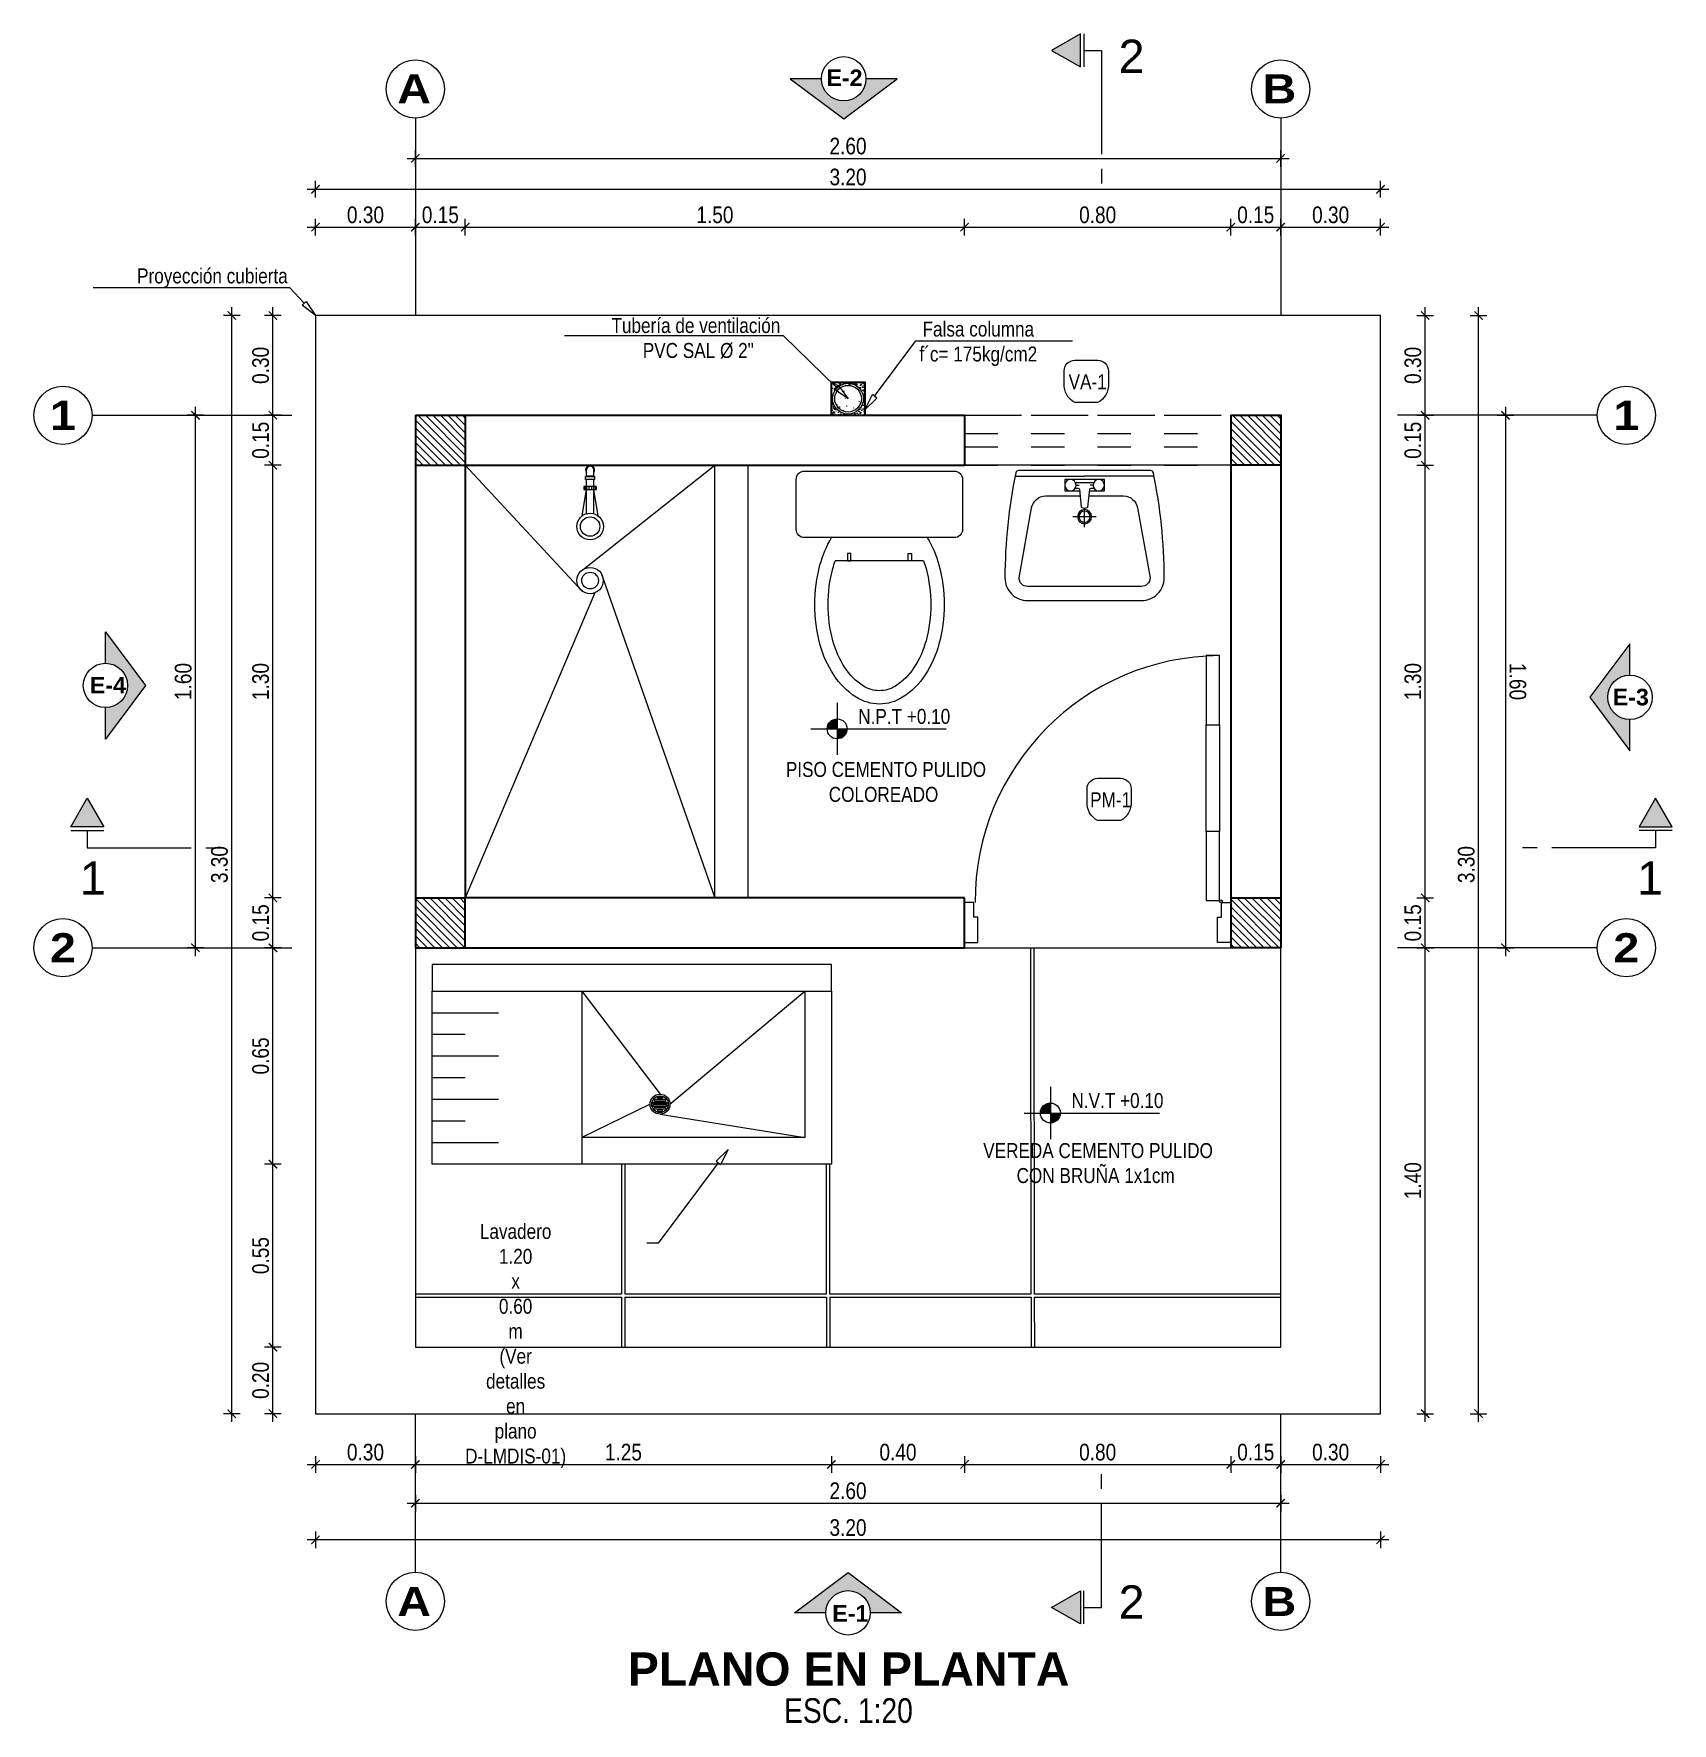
# Model space of a CAD drawing. Header units: metres. Extents: x 116.6 to 157, y -0.9 to 78.1.
# Drawn here: x 116.62 to 121.55, y 73.03 to 78.11 of the extents above; entities that cross this region are included whole.
import ezdxf
from ezdxf import colors
from ezdxf.entities.mleader import LeaderData, LeaderLine
from ezdxf.enums import TextEntityAlignment as Align
from ezdxf.math import Vec2, Vec3

# ---------------------------------------------------------------- set-up
doc = ezdxf.new("R2010")
doc.units = ezdxf.units.M
for name, pattern in [('ACAD_ISO02W100', [15, 12, -3]), ('ACAD_ISO04W100', [30, 24, -3, 0, -3]), ('DASHED2', [0.375, 0.25, -0.125])]:
    doc.linetypes.add(name, pattern=pattern)
doc.layers.get('0').update_dxf_attribs({"color": 253})
doc.layers.get('Defpoints').update_dxf_attribs({"color": 30, "lineweight": 9})
for name, color, linetype, lineweight in [('-Accesorios PVC', 88, 'Continuous', 20), ('-Acero', 152, 'Continuous', 9), ('-Achurado', 251, 'Continuous', 5), ('-Acotado', 251, 'Continuous', 5), ('-Corte', 7, 'Continuous', 35), ('-Eje', 1, 'ACAD_ISO04W100', 9), ('-Proyeccion', 85, 'ACAD_ISO02W100', 9), ('-Textos', 7, 'Continuous', 20), ('-Vista', 148, 'Continuous', 9), ('ACI EJE', 8, 'DASHED2', 0), ('COLUMNAS', 4, 'Continuous', 50), ('Desagüe', 155, 'Continuous', 40), ('FIC-2ES_APARATOS SANITARIOS', 57, 'Continuous', 5), ('FIC-2ES_CONCRETO 210', 251, 'Continuous', 30), ('FIC-2ES_PUERTAS', 33, 'Continuous', 5), ('FIC-2ES_VEREDA', 253, 'Continuous', 5), ('ProfileEdges', 212, 'Continuous', 9)]:
    doc.layers.add(name, color=color, linetype=linetype, lineweight=lineweight)
for name, color, linetype in [('A_50_CotasExter', 253, 'Continuous'), ('FIC-2ES_PISOS', 151, 'Continuous'), ('G-TEXTOS-TITULOS', 4, 'Continuous'), ('THIET-BI', 21, 'Continuous')]:
    doc.layers.add(name, color=color, linetype=linetype)
doc.layers.add('Observacioness', color=6, linetype='Continuous', plot=False)
doc.layers.add('VISTAS', color=7, linetype='Continuous', lineweight=5, true_color=0x383838)
doc.styles.add('-Arial', font='arial.ttf')
doc.styles.add('-Arial Narrow', font='ARIALN.TTF')
doc.styles.add('25-TITULO', font='arialbd.ttf', dxfattribs={"height": 0.1})
doc.styles.add('ARIALNEG', font='arialbd.ttf')
doc.dimstyles.new('Esc 1_20n', dxfattribs={"dimscale": 0.02, "dimtxt": 2, "dimasz": 1, "dimexe": 1, "dimexo": 1, "dimgap": 0.45, "dimtad": 1, "dimtoh": 1, "dimzin": 3, "dimdsep": 46, "dimtxsty": '-Arial Narrow', "dimblk": 'ARCHTICK', "dimcen": 1, "dimdle": 1, "dimclrd": 252, "dimclre": 252, "dimclrt": 252, "dimadec": 0, "dimazin": 0, "dimtfac": 1, "dimtix": 1, "dimtmove": 1, "dimatfit": 2, "dimldrblk": 'ARCHTICK', "dimfxl": 1, "dimfxlon": 1, "dimtolj": 2, "dimlwd": 5, "dimlwe": 5, "dimarcsym": 0})

msp = doc.modelspace()

# ---------------------------------------------------------------- texts
at = {"layer": '-Acotado', "color": 7, "char_height": 0.045, "width": 0.839106, "attachment_point": 3, "style": '-Arial Narrow'}
for s, insert in [('\\pxqc; PISO CEMENTO PULIDO\\PCOLOREADO', (119.5958, 75.918)), ('\\pxqc; VEREDA CEMENTO PULIDO\\PCON BRUÑA 1x1cm', (120.2331, 74.7727))]:
    msp.add_mtext(s, dxfattribs=dict(at, insert=insert))
at = {"layer": '-Textos', "style": '-Arial Narrow'}
for s, p in [('VA-1', (119.7322, 77.0381)), ('PM-1', (119.7968, 75.782))]:
    msp.add_text(s, height=0.045, dxfattribs=at).set_placement(p)
msp.add_text('ESC. 1:20', height=0.07408, dxfattribs=at).set_placement((119.0708, 73.0675), align=Align.MIDDLE_CENTER)
at = {"layer": '-Textos', "char_height": 0.0875, "attachment_point": 5, "style": '-Arial Narrow'}
for s, insert in [('\\pxqc;{\\fArial Black|b0|i0|c0|p34;A}', (117.7657, 77.9408)), ('\\pxqc;{\\fArial Black|b0|i0|c0|p34;B}', (120.3657, 77.9408)), ('\\pxqc;{\\fArial Black|b0|i0|c0|p34;1}', (116.7105, 76.9597)), ('\\pxqc;{\\fArial Black|b0|i0|c0|p34;1}', (121.408, 76.9597)), ('{\\fArial Black|b0|i0|c0|p34;2}', (116.7105, 75.3597)), ('{\\fArial Black|b0|i0|c0|p34;2}', (121.408, 75.3597)), ('\\pxqc;{\\fArial Black|b0|i0|c0|p34;A}', (117.7657, 73.3952)), ('\\pxqc;{\\fArial Black|b0|i0|c0|p34;B}', (120.3657, 73.3952))]:
    msp.add_mtext_dynamic_manual_height_columns(s, width=0.294609, gutter_width=12.5, heights=[0.2188], dxfattribs=dict(at, insert=insert))
at = {"layer": 'G-TEXTOS-TITULOS', "color": 219, "true_color": 0x642165, "style": '25-TITULO'}
msp.add_text('PLANO EN PLANTA', height=0.1, dxfattribs=at).set_placement((119.0712, 73.1922), align=Align.MIDDLE_CENTER)
at = {"layer": 'VISTAS', "color": 252, "char_height": 0.05, "attachment_point": 1, "style": 'ARIALNEG'}
for s, insert in [('E-2', (119.0045, 77.9989)), ('E-4', (116.7913, 76.1737)), ('E-3', (121.367, 76.1379)), ('E-1', (119.0221, 73.3846))]:
    msp.add_mtext_dynamic_manual_height_columns(s, width=0.291306, gutter_width=9.7923, heights=[0], dxfattribs=dict(at, insert=insert))

# ---------------------------------------------------------------- blocks, each defined once
blk = doc.blocks.new('A$C562401CD')
at = {"color": 253, "lineweight": 5}
for points in [[(0.8617, 1.6605), (0.8167, 1.6605), (0.8167, 1.4265), (0.8617, 1.4265), (0.8617, 1.6605)], [(0.8167, 1.0665), (0.8167, 1.4265)], [(0.8617, 1.4265), (0.8617, 1.0665)], [(0.8617, 1.0665), (0.8167, 1.0665), (0.8167, 0.8325), (0.8617, 0.8325), (0.8617, 1.0665)], [(0.0315, 0.7763), (0.0315, 0.8258), (0, 0.8258), (0, 0.6908), (0.045, 0.6908), (0.045, 0.7763), (0.0315, 0.7763)], [(0.8685, 0.7763), (0.8685, 0.8258), (0.9, 0.8258), (0.9, 0.6908), (0.855, 0.6908), (0.855, 0.7763), (0.8685, 0.7763)]]:
    blk.add_lwpolyline(points, dxfattribs=at)
blk.add_circle((0.8662, 0.8303, 0), 0.0045, dxfattribs=at)
at = {"color": 253, "linetype": 'Continuous', "lineweight": 5}
blk.add_arc((0.8662, 0.8303, 0), 0.8303, 90.3108, 180.3108, dxfattribs=at)
blk = doc.blocks.new('A$C1C9F7481')
at = {"layer": 'THIET-BI', "color": 253, "linetype": 'Continuous', "lineweight": 5}
for p, q in [((2.7122, 1.8896), (2.9209, 1.8896)), ((3.1296, 1.8896), (2.9209, 1.8896)), ((2.9487, 1.8709), (2.8932, 1.8709)), ((2.8954, 1.8624), (2.9043, 1.8624)), ((2.9464, 1.8624), (2.9375, 1.8624)), ((2.9209, 1.7366), (2.9209, 1.7935))]:
    blk.add_line(p, q, dxfattribs=at)
blk.add_lwpolyline([(3.1276, 1.8998, -0.0504), (3.1602, 1.5838, -0.414891), (3.0922, 1.5156), (2.9209, 1.5156), (2.7496, 1.5156, -0.414891), (2.6816, 1.5838, -0.0504), (2.7143, 1.8998, -0.355722), (2.7226, 1.9066), (3.1192, 1.9066, -0.355722)], format="xyb", close=True, dxfattribs=at)
for points in [[(2.906, 1.8454), (2.8614, 1.8454), (2.8614, 1.8624), (2.8614, 1.8794), (2.9209, 1.8794), (2.9804, 1.8794), (2.9804, 1.8624), (2.9804, 1.8454), (2.9359, 1.8454)], [(2.8862, 1.7677), (2.9209, 1.7677), (2.9557, 1.7677)]]:
    blk.add_lwpolyline(points, dxfattribs=at)
for points in [[(2.9075, 1.83), (2.8039, 1.83, 0.366998), (2.762, 1.7944), (2.7241, 1.5837, 0.414891), (2.7496, 1.5581), (2.9209, 1.5581), (3.0922, 1.5581, 0.414891), (3.1177, 1.5837), (3.0799, 1.7944, 0.366998), (3.038, 1.83), (2.9344, 1.83)], [(2.9487, 1.8539), (2.9406, 1.8539, 0.385832), (2.9363, 1.8501), (2.931, 1.7962, -0.270314), (2.9108, 1.7962), (2.9055, 1.8501, 0.385832), (2.9013, 1.8539), (2.8932, 1.8539)]]:
    blk.add_lwpolyline(points, format="xyb", dxfattribs=at)
for centre, radius in [((2.8784, 1.8624), 0.017), ((2.9634, 1.8624), 0.017), ((2.9209, 1.7677), 0.0213), ((2.9209, 1.7677), 0.017)]:
    blk.add_circle(centre, radius, dxfattribs=at)
blk = doc.blocks.new('A$C793314D9')
at = {"layer": 'THIET-BI', "color": 253, "linetype": 'Continuous', "lineweight": 5}
for p, q in [((0, 675), (0, 525)), ((475, 700), (25, 700)), ((500, 525), (500, 675)), ((25, 500), (475, 500)), ((117.1, 430), (382.9, 430)), ((163.6, 452.4), (153.8, 452.4)), ((153.8, 452.4), (153.8, 429.9)), ((153.8, 429.9), (163.6, 429.9)), ((163.6, 429.9), (163.6, 452.4)), ((336.2, 452.4), (345.9, 452.4)), ((336.2, 429.9), (336.2, 452.4)), ((345.9, 429.9), (336.2, 429.9)), ((345.9, 452.4), (345.9, 429.9))]:
    blk.add_line(p, q, dxfattribs=at)
for centre, radius, start, end in [((25, 675), 25, 90, 180), ((475, 675), 25, 0, 90), ((25, 525), 25, 180, 270), ((475, 525), 25, 270, 0), ((383.8, 333.9), 323.5, 149.0966, 164.9269), ((116.2, 333.9), 323.5, 15.0731, 30.9034), ((513.7, 298.9), 458.1, 164.9269, 180), ((513.7, 298.9), 418.1, 164.9269, 180), ((383.8, 333.9), 283.5, 160.176, 164.9269), ((116.2, 333.9), 283.5, 15.0731, 19.824), ((-13.7, 298.9), 418.1, 0, 15.0731), ((-13.7, 298.9), 458.1, 0, 15.0731), ((513.7, 298.9), 458.1, 180, 195.0731), ((513.7, 298.9), 418.1, 180, 195.0731), ((-13.7, 298.9), 418.1, 344.9269, 360), ((-13.7, 298.9), 458.1, 344.9269, 0), ((383.8, 263.9), 323.5, 195.0731, 213.0315), ((383.8, 263.9), 283.5, 195.0731, 213.0315), ((116.2, 263.9), 283.5, 326.9685, 344.9269), ((116.2, 263.9), 323.5, 326.9685, 344.9269), ((301.7, 210.5), 185.5, 213.0315, 237.5002), ((198.3, 210.5), 185.5, 302.4998, 326.9685), ((301.7, 210.5), 225.5, 213.0315, 237.5002), ((250, 129.3), 89.3, 237.5002, 270), ((250, 129.3), 89.3, 270, 302.4998), ((198.3, 210.5), 225.5, 302.4998, 326.9685), ((250, 129.3), 129.3, 237.5002, 270), ((250, 129.3), 129.3, 270, 302.4998)]:
    blk.add_arc(centre, radius, start, end, dxfattribs=at)
blk = doc.blocks.new('_ClosedBlank')
at = {"color": 0, "linetype": 'ByBlock', "lineweight": -2}
for p, q in [((-1, 0.17), (0, 0)), ((-1, 0.17), (-1, -0.17)), ((0, 0), (-1, -0.17))]:
    blk.add_line(p, q, dxfattribs=at)
blk = doc.blocks.new('Corte Vertical 1_1000')
at = {"layer": '-Eje'}
blk.add_hatch(color=256, dxfattribs=at).paths.add_polyline_path([(13.34, -3.56), (9.86, -1.57), (9.86, -5.55)])
for p, q in [((9.44, -1.57), (9.44, -5.55)), ((9.44, -3.56), (7.34, -3.56))]:
    blk.add_line(p, q, dxfattribs=at)
blk.add_lwpolyline([(13.34, -3.56), (9.86, -5.55), (9.86, -1.57)], close=True, dxfattribs=at)
for points in [[(7.34, -3.56), (7.34, -16.05)], [(7.34, -14.25), (7.34, -16)], [(7.34, -17.81), (7.34, -19.56)]]:
    blk.add_lwpolyline(points, dxfattribs=at)
at = {"layer": '-Eje', "style": '-Arial'}
blk.add_attdef('A', text='', height=4, dxfattribs=at).set_placement((3.71, -4.24), align=Align.MIDDLE)
blk = doc.blocks.new('Nivel Planta 1_1000')
at = {"layer": '-Acotado'}
h = blk.add_hatch(color=256, dxfattribs=at)
h.paths.add_polyline_path([(0, 1.2, 0.414214), (-1.2, 0), (0, 0)])
h.paths.add_polyline_path([(0, -1.2, 0.414214), (1.2, 0), (0, 0)])
for p, q in [((0, 3.14), (0, -3.14)), ((-3.14, 0), (13.1, 0))]:
    blk.add_line(p, q, dxfattribs=at)
blk.add_circle((0, 0), 1.2, dxfattribs=at)
at = {"layer": '-Acotado', "style": '-Arial Narrow'}
blk.add_attdef('NIVEL', (2.54, 0.6), '', height=1.8, dxfattribs=at)
blk = doc.blocks.new('_ArchTick')
at = {"color": 0, "linetype": 'ByBlock', "const_width": 0.15}
blk.add_lwpolyline([(-0.5, -0.5), (0.5, 0.5)], dxfattribs=at)
blk = doc.blocks.new('*D743')
at = {"layer": 'A_50_CotasExter', "color": 252, "lineweight": 5, "transparency": 16777216}
for p, q in [((117.4695, 73.8321), (117.4695, 73.7821)), ((117.7695, 73.8321), (117.7695, 73.7821)), ((117.4445, 73.8071), (117.7945, 73.8071))]:
    blk.add_line(p, q, dxfattribs=at)
at = {"layer": 'Defpoints', "color": 0, "transparency": 16777216}
for p in [(117.4695, 73.9596), (117.7695, 73.9596), (117.7695, 73.8071)]:
    blk.add_point(p, dxfattribs=at)
at = {"layer": 'A_50_CotasExter', "color": 252, "lineweight": 5, "transparency": 16777216, "xscale": 0.025, "yscale": 0.025, "zscale": 0.025, "rotation": 180}
blk.add_blockref('_ArchTick', (117.4695, 73.8071), dxfattribs=at)
at = {"layer": 'A_50_CotasExter', "color": 252, "lineweight": 5, "transparency": 16777216, "xscale": 0.025, "yscale": 0.025, "zscale": 0.025}
blk.add_blockref('_ArchTick', (117.7695, 73.8071), dxfattribs=at)
at = {"layer": 'A_50_CotasExter', "color": 252, "transparency": 16777216, "insert": (117.6195, 73.8438), "char_height": 0.05, "attachment_point": 5, "style": '-Arial Narrow'}
blk.add_mtext('\\A2;0.30', dxfattribs=at)
blk = doc.blocks.new('*D744')
at = {"layer": 'A_50_CotasExter', "color": 252, "lineweight": 5, "transparency": 16777216}
for p, q in [((117.7695, 73.8321), (117.7695, 73.7821)), ((119.0195, 73.8321), (119.0195, 73.7821)), ((117.7445, 73.8071), (119.0445, 73.8071))]:
    blk.add_line(p, q, dxfattribs=at)
at = {"layer": 'Defpoints', "color": 0, "transparency": 16777216}
for p in [(119.0195, 74.7096), (117.7695, 73.9596), (119.0195, 73.8071)]:
    blk.add_point(p, dxfattribs=at)
at = {"layer": 'A_50_CotasExter', "color": 252, "lineweight": 5, "transparency": 16777216, "xscale": 0.025, "yscale": 0.025, "zscale": 0.025}
for p, rotation in [((117.7695, 73.8071), 179.9999999999919), ((119.0195, 73.8071), 359.9999999999918)]:
    blk.add_blockref('_ArchTick', p, dxfattribs=dict(at, rotation=rotation))
at = {"layer": 'A_50_CotasExter', "color": 252, "transparency": 16777216, "insert": (118.3945, 73.8438), "char_height": 0.05, "attachment_point": 5, "style": '-Arial Narrow'}
blk.add_mtext('\\A2;1.25', dxfattribs=at)
blk = doc.blocks.new('*D745')
at = {"layer": 'A_50_CotasExter', "color": 252, "lineweight": 5, "transparency": 16777216}
for p, q in [((119.0195, 73.8321), (119.0195, 73.7821)), ((119.4195, 73.8321), (119.4195, 73.7821)), ((118.9945, 73.8071), (119.4445, 73.8071))]:
    blk.add_line(p, q, dxfattribs=at)
at = {"layer": 'Defpoints', "color": 0, "transparency": 16777216}
for p in [(119.4195, 75.3596), (119.0195, 74.7096), (119.4195, 73.8071)]:
    blk.add_point(p, dxfattribs=at)
at = {"layer": 'A_50_CotasExter', "color": 252, "lineweight": 5, "transparency": 16777216, "xscale": 0.025, "yscale": 0.025, "zscale": 0.025}
for p, rotation in [((119.0195, 73.8071), 179.9999999999919), ((119.4195, 73.8071), 359.9999999999918)]:
    blk.add_blockref('_ArchTick', p, dxfattribs=dict(at, rotation=rotation))
at = {"layer": 'A_50_CotasExter', "color": 252, "transparency": 16777216, "insert": (119.2195, 73.8438), "char_height": 0.05, "attachment_point": 5, "style": '-Arial Narrow'}
blk.add_mtext('\\A2;0.40', dxfattribs=at)
blk = doc.blocks.new('*D746')
at = {"layer": 'A_50_CotasExter', "color": 252, "lineweight": 5, "transparency": 16777216}
for p, q in [((119.4195, 73.8321), (119.4195, 73.7821)), ((120.2195, 73.8321), (120.2195, 73.7821)), ((119.3945, 73.8071), (120.2445, 73.8071))]:
    blk.add_line(p, q, dxfattribs=at)
at = {"layer": 'Defpoints', "color": 0, "transparency": 16777216}
for p in [(119.4195, 75.3596), (120.2195, 75.3596), (120.2195, 73.8071)]:
    blk.add_point(p, dxfattribs=at)
at = {"layer": 'A_50_CotasExter', "color": 252, "lineweight": 5, "transparency": 16777216, "xscale": 0.025, "yscale": 0.025, "zscale": 0.025}
for p, rotation in [((119.4195, 73.8071), 179.9999999999919), ((120.2195, 73.8071), 359.9999999999918)]:
    blk.add_blockref('_ArchTick', p, dxfattribs=dict(at, rotation=rotation))
at = {"layer": 'A_50_CotasExter', "color": 252, "transparency": 16777216, "insert": (119.8195, 73.8438), "char_height": 0.05, "attachment_point": 5, "style": '-Arial Narrow'}
blk.add_mtext('\\A2;0.80', dxfattribs=at)
blk = doc.blocks.new('*D747')
at = {"layer": 'A_50_CotasExter', "color": 252, "lineweight": 5, "transparency": 16777216}
for p, q in [((120.2195, 73.8321), (120.2195, 73.7821)), ((120.3695, 73.8321), (120.3695, 73.7821)), ((120.1945, 73.8071), (120.3945, 73.8071))]:
    blk.add_line(p, q, dxfattribs=at)
at = {"layer": 'Defpoints', "color": 0, "transparency": 16777216}
for p in [(120.2195, 75.3596), (120.3695, 75.3596), (120.3695, 73.8071)]:
    blk.add_point(p, dxfattribs=at)
at = {"layer": 'A_50_CotasExter', "color": 252, "lineweight": 5, "transparency": 16777216, "xscale": 0.025, "yscale": 0.025, "zscale": 0.025}
for p, rotation in [((120.2195, 73.8071), 179.9999999999919), ((120.3695, 73.8071), 359.9999999999918)]:
    blk.add_blockref('_ArchTick', p, dxfattribs=dict(at, rotation=rotation))
at = {"layer": 'A_50_CotasExter', "color": 252, "transparency": 16777216, "insert": (120.2945, 73.8438), "char_height": 0.05, "attachment_point": 5, "style": '-Arial Narrow'}
blk.add_mtext('\\A2;0.15', dxfattribs=at)
blk = doc.blocks.new('*D748')
at = {"layer": 'A_50_CotasExter', "color": 252, "lineweight": 5, "transparency": 16777216}
for p, q in [((117.7695, 73.7159), (117.7695, 73.6659)), ((120.3695, 73.7159), (120.3695, 73.6659)), ((117.7445, 73.6909), (120.3945, 73.6909))]:
    blk.add_line(p, q, dxfattribs=at)
at = {"layer": 'Defpoints', "color": 0, "transparency": 16777216}
for p in [(117.7695, 74.1596), (120.3695, 74.1596), (120.3695, 73.6909)]:
    blk.add_point(p, dxfattribs=at)
at = {"layer": 'A_50_CotasExter', "color": 252, "lineweight": 5, "transparency": 16777216, "xscale": 0.025, "yscale": 0.025, "zscale": 0.025, "rotation": 180}
blk.add_blockref('_ArchTick', (117.7695, 73.6909), dxfattribs=at)
at = {"layer": 'A_50_CotasExter', "color": 252, "lineweight": 5, "transparency": 16777216, "xscale": 0.025, "yscale": 0.025, "zscale": 0.025}
blk.add_blockref('_ArchTick', (120.3695, 73.6909), dxfattribs=at)
at = {"layer": 'A_50_CotasExter', "color": 252, "transparency": 16777216, "insert": (119.0695, 73.7277), "char_height": 0.05, "attachment_point": 5, "style": '-Arial Narrow'}
blk.add_mtext('\\A2;2.60', dxfattribs=at)
blk = doc.blocks.new('*D749')
at = {"layer": 'A_50_CotasExter', "color": 252, "lineweight": 5, "transparency": 16777216}
for p, q in [((120.6945, 73.5803), (117.4445, 73.5803)), ((117.4695, 73.6053), (117.4695, 73.5553)), ((120.6695, 73.6053), (120.6695, 73.5553))]:
    blk.add_line(p, q, dxfattribs=at)
at = {"layer": 'Defpoints', "color": 0, "transparency": 16777216}
for p in [(117.4695, 73.9596), (120.6695, 73.9596), (117.4695, 73.5803)]:
    blk.add_point(p, dxfattribs=at)
at = {"layer": 'A_50_CotasExter', "color": 252, "lineweight": 5, "transparency": 16777216, "xscale": 0.025, "yscale": 0.025, "zscale": 0.025, "rotation": 180}
blk.add_blockref('_ArchTick', (117.4695, 73.5803), dxfattribs=at)
at = {"layer": 'A_50_CotasExter', "color": 252, "lineweight": 5, "transparency": 16777216, "xscale": 0.025, "yscale": 0.025, "zscale": 0.025}
blk.add_blockref('_ArchTick', (120.6695, 73.5803), dxfattribs=at)
at = {"layer": 'A_50_CotasExter', "color": 252, "transparency": 16777216, "insert": (119.0695, 73.6171), "char_height": 0.05, "attachment_point": 5, "style": '-Arial Narrow'}
blk.add_mtext('\\A2;3.20', dxfattribs=at)
blk = doc.blocks.new('*D750')
at = {"layer": 'A_50_CotasExter', "color": 252, "lineweight": 5, "transparency": 16777216}
for p, q in [((117.3415, 73.9346), (117.3415, 74.1846)), ((117.3665, 74.1596), (117.3165, 74.1596)), ((117.3665, 73.9596), (117.3165, 73.9596))]:
    blk.add_line(p, q, dxfattribs=at)
at = {"layer": 'Defpoints', "color": 0, "transparency": 16777216}
for p in [(117.3415, 74.1596), (117.4695, 74.1596), (117.4695, 73.9596)]:
    blk.add_point(p, dxfattribs=at)
at = {"layer": 'A_50_CotasExter', "color": 252, "lineweight": 5, "transparency": 16777216, "xscale": 0.025, "yscale": 0.025, "zscale": 0.025}
for p, rotation in [((117.3415, 74.1596), 90), ((117.3415, 73.9596), 270)]:
    blk.add_blockref('_ArchTick', p, dxfattribs=dict(at, rotation=rotation))
at = {"layer": 'A_50_CotasExter', "color": 252, "transparency": 16777216, "insert": (117.3047, 74.0596), "char_height": 0.05, "attachment_point": 5, "rotation": 90, "style": '-Arial Narrow'}
blk.add_mtext('\\A2;0.20', dxfattribs=at)
blk = doc.blocks.new('*D751')
at = {"layer": 'A_50_CotasExter', "color": 252, "lineweight": 5, "transparency": 16777216}
for p, q in [((117.3415, 74.1346), (117.3415, 74.7346)), ((117.3665, 74.7096), (117.3165, 74.7096)), ((117.3665, 74.1596), (117.3165, 74.1596))]:
    blk.add_line(p, q, dxfattribs=at)
at = {"layer": 'Defpoints', "color": 0, "transparency": 16777216}
for p in [(117.3415, 74.7096), (117.7695, 74.7096), (117.4695, 74.1596)]:
    blk.add_point(p, dxfattribs=at)
at = {"layer": 'A_50_CotasExter', "color": 252, "lineweight": 5, "transparency": 16777216, "xscale": 0.025, "yscale": 0.025, "zscale": 0.025}
for p, rotation in [((117.3415, 74.7096), 90), ((117.3415, 74.1596), 270)]:
    blk.add_blockref('_ArchTick', p, dxfattribs=dict(at, rotation=rotation))
at = {"layer": 'A_50_CotasExter', "color": 252, "transparency": 16777216, "insert": (117.3047, 74.4346), "char_height": 0.05, "attachment_point": 5, "rotation": 90, "style": '-Arial Narrow'}
blk.add_mtext('\\A2;0.55', dxfattribs=at)
blk = doc.blocks.new('*D752')
at = {"layer": 'A_50_CotasExter', "color": 252, "lineweight": 5, "transparency": 16777216}
for p, q in [((117.3665, 75.3596), (117.3165, 75.3596)), ((117.3415, 74.6846), (117.3415, 75.3846)), ((117.3665, 74.7096), (117.3165, 74.7096))]:
    blk.add_line(p, q, dxfattribs=at)
at = {"layer": 'Defpoints', "color": 0, "transparency": 16777216}
for p in [(117.3415, 75.3596), (117.7695, 75.3596), (117.7695, 74.7096)]:
    blk.add_point(p, dxfattribs=at)
at = {"layer": 'A_50_CotasExter', "color": 252, "lineweight": 5, "transparency": 16777216, "xscale": 0.025, "yscale": 0.025, "zscale": 0.025}
for p, rotation in [((117.3415, 75.3596), 90), ((117.3415, 74.7096), 270)]:
    blk.add_blockref('_ArchTick', p, dxfattribs=dict(at, rotation=rotation))
at = {"layer": 'A_50_CotasExter', "color": 252, "transparency": 16777216, "insert": (117.3047, 75.0346), "char_height": 0.05, "attachment_point": 5, "rotation": 90, "style": '-Arial Narrow'}
blk.add_mtext('\\A2;0.65', dxfattribs=at)
blk = doc.blocks.new('*D753')
at = {"layer": 'A_50_CotasExter', "color": 252, "lineweight": 5, "transparency": 16777216}
for p, q in [((117.3665, 75.5096), (117.3165, 75.5096)), ((117.3415, 75.3346), (117.3415, 75.5346)), ((117.3665, 75.3596), (117.3165, 75.3596))]:
    blk.add_line(p, q, dxfattribs=at)
at = {"layer": 'Defpoints', "color": 0, "transparency": 16777216}
for p in [(117.3415, 75.5096), (117.7695, 75.5096), (117.7695, 75.3596)]:
    blk.add_point(p, dxfattribs=at)
at = {"layer": 'A_50_CotasExter', "color": 252, "lineweight": 5, "transparency": 16777216, "xscale": 0.025, "yscale": 0.025, "zscale": 0.025}
for p, rotation in [((117.3415, 75.5096), 90), ((117.3415, 75.3596), 270)]:
    blk.add_blockref('_ArchTick', p, dxfattribs=dict(at, rotation=rotation))
at = {"layer": 'A_50_CotasExter', "color": 252, "transparency": 16777216, "insert": (117.3047, 75.4346), "char_height": 0.05, "attachment_point": 5, "rotation": 90, "style": '-Arial Narrow'}
blk.add_mtext('\\A2;0.15', dxfattribs=at)
blk = doc.blocks.new('*D754')
at = {"layer": 'A_50_CotasExter', "color": 252, "lineweight": 5, "transparency": 16777216}
for p, q in [((117.3415, 75.4846), (117.3415, 76.8346)), ((117.3665, 76.8096), (117.3165, 76.8096)), ((117.3665, 75.5096), (117.3165, 75.5096))]:
    blk.add_line(p, q, dxfattribs=at)
at = {"layer": 'Defpoints', "color": 0, "transparency": 16777216}
for p in [(117.3415, 76.8096), (117.7695, 76.8096), (117.7695, 75.5096)]:
    blk.add_point(p, dxfattribs=at)
at = {"layer": 'A_50_CotasExter', "color": 252, "lineweight": 5, "transparency": 16777216, "xscale": 0.025, "yscale": 0.025, "zscale": 0.025}
for p, rotation in [((117.3415, 76.8096), 90), ((117.3415, 75.5096), 270)]:
    blk.add_blockref('_ArchTick', p, dxfattribs=dict(at, rotation=rotation))
at = {"layer": 'A_50_CotasExter', "color": 252, "transparency": 16777216, "insert": (117.3047, 76.1596), "char_height": 0.05, "attachment_point": 5, "rotation": 90, "style": '-Arial Narrow'}
blk.add_mtext('\\A2;1.30', dxfattribs=at)
blk = doc.blocks.new('*D755')
at = {"layer": 'A_50_CotasExter', "color": 252, "lineweight": 5, "transparency": 16777216}
for p, q in [((117.3415, 76.7846), (117.3415, 76.9846)), ((117.3665, 76.9596), (117.3165, 76.9596)), ((117.3665, 76.8096), (117.3165, 76.8096))]:
    blk.add_line(p, q, dxfattribs=at)
at = {"layer": 'Defpoints', "color": 0, "transparency": 16777216}
for p in [(117.3415, 76.9596), (117.7695, 76.9596), (117.7695, 76.8096)]:
    blk.add_point(p, dxfattribs=at)
at = {"layer": 'A_50_CotasExter', "color": 252, "lineweight": 5, "transparency": 16777216, "xscale": 0.025, "yscale": 0.025, "zscale": 0.025}
for p, rotation in [((117.3415, 76.9596), 90), ((117.3415, 76.8096), 270)]:
    blk.add_blockref('_ArchTick', p, dxfattribs=dict(at, rotation=rotation))
at = {"layer": 'A_50_CotasExter', "color": 252, "transparency": 16777216, "insert": (117.3047, 76.8846), "char_height": 0.05, "attachment_point": 5, "rotation": 90, "style": '-Arial Narrow'}
blk.add_mtext('\\A2;0.15', dxfattribs=at)
blk = doc.blocks.new('*D756')
at = {"layer": 'A_50_CotasExter', "color": 252, "lineweight": 5, "transparency": 16777216}
for p, q in [((117.3415, 76.9346), (117.3415, 77.2846)), ((117.3665, 77.2596), (117.3165, 77.2596)), ((117.3665, 76.9596), (117.3165, 76.9596))]:
    blk.add_line(p, q, dxfattribs=at)
at = {"layer": 'Defpoints', "color": 0, "transparency": 16777216}
for p in [(117.3415, 77.2596), (117.6695, 77.2596), (117.7695, 76.9596)]:
    blk.add_point(p, dxfattribs=at)
at = {"layer": 'A_50_CotasExter', "color": 252, "lineweight": 5, "transparency": 16777216, "xscale": 0.025, "yscale": 0.025, "zscale": 0.025}
for p, rotation in [((117.3415, 77.2596), 90), ((117.3415, 76.9596), 270)]:
    blk.add_blockref('_ArchTick', p, dxfattribs=dict(at, rotation=rotation))
at = {"layer": 'A_50_CotasExter', "color": 252, "transparency": 16777216, "insert": (117.3047, 77.1096), "char_height": 0.05, "attachment_point": 5, "rotation": 90, "style": '-Arial Narrow'}
blk.add_mtext('\\A2;0.30', dxfattribs=at)
blk = doc.blocks.new('*D757')
at = {"layer": 'A_50_CotasExter', "color": 252, "lineweight": 5, "transparency": 16777216}
for p, q in [((117.2178, 73.9346), (117.2178, 77.2846)), ((117.2428, 77.2596), (117.1928, 77.2596)), ((117.2428, 73.9596), (117.1928, 73.9596))]:
    blk.add_line(p, q, dxfattribs=at)
at = {"layer": 'Defpoints', "color": 0, "transparency": 16777216}
for p in [(117.2178, 77.2596), (117.4695, 77.2596), (117.4695, 73.9596)]:
    blk.add_point(p, dxfattribs=at)
at = {"layer": 'A_50_CotasExter', "color": 252, "lineweight": 5, "transparency": 16777216, "xscale": 0.025, "yscale": 0.025, "zscale": 0.025}
for p, rotation in [((117.2178, 77.2596), 90), ((117.2178, 73.9596), 270)]:
    blk.add_blockref('_ArchTick', p, dxfattribs=dict(at, rotation=rotation))
at = {"layer": 'A_50_CotasExter', "color": 252, "transparency": 16777216, "insert": (117.181, 75.6096), "char_height": 0.05, "attachment_point": 5, "rotation": 90, "style": '-Arial Narrow'}
blk.add_mtext('\\A2;3.30', dxfattribs=at)
blk = doc.blocks.new('*D758')
at = {"layer": 'A_50_CotasExter', "color": 252, "lineweight": 5, "transparency": 16777216}
for p, q in [((117.1086, 75.3347), (117.1089, 76.9847)), ((117.1338, 76.9597), (117.0838, 76.9597)), ((117.1336, 75.3597), (117.0836, 75.3597))]:
    blk.add_line(p, q, dxfattribs=at)
at = {"layer": 'Defpoints', "color": 0, "transparency": 16777216}
for p in [(117.1088, 76.9597), (117.4697, 76.9596), (117.4695, 75.3596)]:
    blk.add_point(p, dxfattribs=at)
at = {"layer": 'A_50_CotasExter', "color": 252, "lineweight": 5, "transparency": 16777216, "xscale": 0.025, "yscale": 0.025, "zscale": 0.025}
for p, rotation in [((117.1088, 76.9597), 89.99221679064816), ((117.1086, 75.3597), 269.9922167906482)]:
    blk.add_blockref('_ArchTick', p, dxfattribs=dict(at, rotation=rotation))
at = {"layer": 'A_50_CotasExter', "color": 252, "transparency": 16777216, "insert": (117.072, 76.1597), "char_height": 0.05, "attachment_point": 5, "rotation": 89.9922, "style": '-Arial Narrow'}
blk.add_mtext('\\A2;1.60', dxfattribs=at)
blk = doc.blocks.new('*D759')
at = {"layer": 'A_50_CotasExter', "color": 252, "lineweight": 5, "transparency": 16777216}
for p, q in [((120.7786, 75.3596), (120.8286, 75.3596)), ((120.8036, 73.9346), (120.8036, 75.3846)), ((120.7786, 73.9596), (120.8286, 73.9596))]:
    blk.add_line(p, q, dxfattribs=at)
at = {"layer": 'Defpoints', "color": 0, "transparency": 16777216}
for p in [(120.3695, 75.3596), (120.8036, 75.3596), (120.6695, 73.9596)]:
    blk.add_point(p, dxfattribs=at)
at = {"layer": 'A_50_CotasExter', "color": 252, "lineweight": 5, "transparency": 16777216, "xscale": 0.025, "yscale": 0.025, "zscale": 0.025}
for p, rotation in [((120.8036, 75.3596), 90), ((120.8036, 73.9596), 270)]:
    blk.add_blockref('_ArchTick', p, dxfattribs=dict(at, rotation=rotation))
at = {"layer": 'A_50_CotasExter', "color": 252, "transparency": 16777216, "insert": (120.7668, 74.6596), "char_height": 0.05, "attachment_point": 5, "rotation": 90, "style": '-Arial Narrow'}
blk.add_mtext('\\A2;1.40', dxfattribs=at)
blk = doc.blocks.new('*D760')
at = {"layer": 'A_50_CotasExter', "color": 252, "lineweight": 5, "transparency": 16777216}
for p, q in [((120.7786, 75.5096), (120.8286, 75.5096)), ((120.8036, 75.3346), (120.8036, 75.5346)), ((120.7786, 75.3596), (120.8286, 75.3596))]:
    blk.add_line(p, q, dxfattribs=at)
at = {"layer": 'Defpoints', "color": 0, "transparency": 16777216}
for p in [(120.3695, 75.5096), (120.8036, 75.5096), (120.3695, 75.3596)]:
    blk.add_point(p, dxfattribs=at)
at = {"layer": 'A_50_CotasExter', "color": 252, "lineweight": 5, "transparency": 16777216, "xscale": 0.025, "yscale": 0.025, "zscale": 0.025}
for p, rotation in [((120.8036, 75.5096), 90), ((120.8036, 75.3596), 270)]:
    blk.add_blockref('_ArchTick', p, dxfattribs=dict(at, rotation=rotation))
at = {"layer": 'A_50_CotasExter', "color": 252, "transparency": 16777216, "insert": (120.7668, 75.4346), "char_height": 0.05, "attachment_point": 5, "rotation": 90, "style": '-Arial Narrow'}
blk.add_mtext('\\A2;0.15', dxfattribs=at)
blk = doc.blocks.new('*D761')
at = {"layer": 'A_50_CotasExter', "color": 252, "lineweight": 5, "transparency": 16777216}
for p, q in [((120.8036, 75.4846), (120.8036, 76.8346)), ((120.7786, 76.8096), (120.8286, 76.8096)), ((120.7786, 75.5096), (120.8286, 75.5096))]:
    blk.add_line(p, q, dxfattribs=at)
at = {"layer": 'Defpoints', "color": 0, "transparency": 16777216}
for p in [(120.3695, 76.8096), (120.8036, 76.8096), (120.3695, 75.5096)]:
    blk.add_point(p, dxfattribs=at)
at = {"layer": 'A_50_CotasExter', "color": 252, "lineweight": 5, "transparency": 16777216, "xscale": 0.025, "yscale": 0.025, "zscale": 0.025}
for p, rotation in [((120.8036, 76.8096), 90), ((120.8036, 75.5096), 270)]:
    blk.add_blockref('_ArchTick', p, dxfattribs=dict(at, rotation=rotation))
at = {"layer": 'A_50_CotasExter', "color": 252, "transparency": 16777216, "insert": (120.7668, 76.1596), "char_height": 0.05, "attachment_point": 5, "rotation": 90, "style": '-Arial Narrow'}
blk.add_mtext('\\A2;1.30', dxfattribs=at)
blk = doc.blocks.new('*D762')
at = {"layer": 'A_50_CotasExter', "color": 252, "lineweight": 5, "transparency": 16777216}
for p, q in [((120.8036, 76.7846), (120.8036, 76.9846)), ((120.7786, 76.9596), (120.8286, 76.9596)), ((120.7786, 76.8096), (120.8286, 76.8096))]:
    blk.add_line(p, q, dxfattribs=at)
at = {"layer": 'Defpoints', "color": 0, "transparency": 16777216}
for p in [(120.3695, 76.9596), (120.8036, 76.9596), (120.3695, 76.8096)]:
    blk.add_point(p, dxfattribs=at)
at = {"layer": 'A_50_CotasExter', "color": 252, "lineweight": 5, "transparency": 16777216, "xscale": 0.025, "yscale": 0.025, "zscale": 0.025}
for p, rotation in [((120.8036, 76.9596), 90), ((120.8036, 76.8096), 270)]:
    blk.add_blockref('_ArchTick', p, dxfattribs=dict(at, rotation=rotation))
at = {"layer": 'A_50_CotasExter', "color": 252, "transparency": 16777216, "insert": (120.7668, 76.8846), "char_height": 0.05, "attachment_point": 5, "rotation": 90, "style": '-Arial Narrow'}
blk.add_mtext('\\A2;0.15', dxfattribs=at)
blk = doc.blocks.new('*D763')
at = {"layer": 'A_50_CotasExter', "color": 252, "lineweight": 5, "transparency": 16777216}
for p, q in [((120.8036, 76.9346), (120.8036, 77.2846)), ((120.7786, 77.2596), (120.8286, 77.2596)), ((120.7786, 76.9596), (120.8286, 76.9596))]:
    blk.add_line(p, q, dxfattribs=at)
at = {"layer": 'Defpoints', "color": 0, "transparency": 16777216}
for p in [(120.4695, 77.2596), (120.8036, 77.2596), (120.3695, 76.9596)]:
    blk.add_point(p, dxfattribs=at)
at = {"layer": 'A_50_CotasExter', "color": 252, "lineweight": 5, "transparency": 16777216, "xscale": 0.025, "yscale": 0.025, "zscale": 0.025}
for p, rotation in [((120.8036, 77.2596), 90), ((120.8036, 76.9596), 270)]:
    blk.add_blockref('_ArchTick', p, dxfattribs=dict(at, rotation=rotation))
at = {"layer": 'A_50_CotasExter', "color": 252, "transparency": 16777216, "insert": (120.7668, 77.1096), "char_height": 0.05, "attachment_point": 5, "rotation": 90, "style": '-Arial Narrow'}
blk.add_mtext('\\A2;0.30', dxfattribs=at)
blk = doc.blocks.new('*D764')
at = {"layer": 'A_50_CotasExter', "color": 252, "lineweight": 5, "transparency": 16777216}
for p, q in [((120.964, 73.9346), (120.964, 77.2846)), ((120.939, 77.2596), (120.989, 77.2596)), ((120.939, 73.9596), (120.989, 73.9596))]:
    blk.add_line(p, q, dxfattribs=at)
at = {"layer": 'Defpoints', "color": 0, "transparency": 16777216}
for p in [(120.6695, 77.2596), (120.964, 77.2596), (120.6695, 73.9596)]:
    blk.add_point(p, dxfattribs=at)
at = {"layer": 'A_50_CotasExter', "color": 252, "lineweight": 5, "transparency": 16777216, "xscale": 0.025, "yscale": 0.025, "zscale": 0.025}
for p, rotation in [((120.964, 77.2596), 90), ((120.964, 73.9596), 270)]:
    blk.add_blockref('_ArchTick', p, dxfattribs=dict(at, rotation=rotation))
at = {"layer": 'A_50_CotasExter', "color": 252, "transparency": 16777216, "insert": (120.9272, 75.6096), "char_height": 0.05, "attachment_point": 5, "rotation": 90, "style": '-Arial Narrow'}
blk.add_mtext('\\A2;3.30', dxfattribs=at)
blk = doc.blocks.new('*D765')
at = {"layer": 'A_50_CotasExter', "color": 252, "lineweight": 5, "transparency": 16777216}
for p, q in [((121.0448, 76.9847), (121.045, 75.3347)), ((121.0198, 76.9597), (121.0698, 76.9597)), ((121.02, 75.3597), (121.07, 75.3597))]:
    blk.add_line(p, q, dxfattribs=at)
at = {"layer": 'Defpoints', "color": 0, "transparency": 16777216}
for p in [(120.6695, 76.9596), (120.6697, 75.3596), (121.045, 75.3597)]:
    blk.add_point(p, dxfattribs=at)
at = {"layer": 'A_50_CotasExter', "color": 252, "lineweight": 5, "transparency": 16777216, "xscale": 0.025, "yscale": 0.025, "zscale": 0.025}
for p, rotation in [((121.0448, 76.9597), 90.00778320935338), ((121.045, 75.3597), 270.0077832093534)]:
    blk.add_blockref('_ArchTick', p, dxfattribs=dict(at, rotation=rotation))
at = {"layer": 'A_50_CotasExter', "color": 252, "transparency": 16777216, "insert": (121.0817, 76.1597), "char_height": 0.05, "attachment_point": 5, "rotation": 270.0078, "style": '-Arial Narrow'}
blk.add_mtext('\\A2;1.60', dxfattribs=at)
blk = doc.blocks.new('*D766')
at = {"layer": 'A_50_CotasExter', "color": 252, "lineweight": 5, "transparency": 16777216}
for p, q in [((117.4445, 77.5251), (117.7945, 77.5251)), ((117.4695, 77.5001), (117.4695, 77.5501)), ((117.7695, 77.5001), (117.7695, 77.5501))]:
    blk.add_line(p, q, dxfattribs=at)
at = {"layer": 'Defpoints', "color": 0, "transparency": 16777216}
for p in [(117.7695, 77.5251), (117.4695, 77.2596), (117.7695, 77.2596)]:
    blk.add_point(p, dxfattribs=at)
at = {"layer": 'A_50_CotasExter', "color": 252, "lineweight": 5, "transparency": 16777216, "xscale": 0.025, "yscale": 0.025, "zscale": 0.025, "rotation": 180}
blk.add_blockref('_ArchTick', (117.4695, 77.5251), dxfattribs=at)
at = {"layer": 'A_50_CotasExter', "color": 252, "lineweight": 5, "transparency": 16777216, "xscale": 0.025, "yscale": 0.025, "zscale": 0.025}
blk.add_blockref('_ArchTick', (117.7695, 77.5251), dxfattribs=at)
at = {"layer": 'A_50_CotasExter', "color": 252, "transparency": 16777216, "insert": (117.6195, 77.5619), "char_height": 0.05, "attachment_point": 5, "style": '-Arial Narrow'}
blk.add_mtext('\\A2;0.30', dxfattribs=at)
blk = doc.blocks.new('*D767')
at = {"layer": 'A_50_CotasExter', "color": 252, "lineweight": 5, "transparency": 16777216}
for p, q in [((117.7445, 77.5251), (117.9445, 77.5251)), ((117.7695, 77.5001), (117.7695, 77.5501)), ((117.9195, 77.5001), (117.9195, 77.5501))]:
    blk.add_line(p, q, dxfattribs=at)
at = {"layer": 'Defpoints', "color": 0, "transparency": 16777216}
for p in [(117.9195, 77.5251), (117.7695, 77.2596), (117.9195, 77.0596)]:
    blk.add_point(p, dxfattribs=at)
at = {"layer": 'A_50_CotasExter', "color": 252, "lineweight": 5, "transparency": 16777216, "xscale": 0.025, "yscale": 0.025, "zscale": 0.025, "rotation": 180}
blk.add_blockref('_ArchTick', (117.7695, 77.5251), dxfattribs=at)
at = {"layer": 'A_50_CotasExter', "color": 252, "lineweight": 5, "transparency": 16777216, "xscale": 0.025, "yscale": 0.025, "zscale": 0.025}
blk.add_blockref('_ArchTick', (117.9195, 77.5251), dxfattribs=at)
at = {"layer": 'A_50_CotasExter', "color": 252, "transparency": 16777216, "insert": (117.8445, 77.5619), "char_height": 0.05, "attachment_point": 5, "style": '-Arial Narrow'}
blk.add_mtext('\\A2;0.15', dxfattribs=at)
blk = doc.blocks.new('*D768')
at = {"layer": 'A_50_CotasExter', "color": 252, "lineweight": 5, "transparency": 16777216}
for p, q in [((117.8945, 77.5251), (119.4445, 77.5251)), ((117.9195, 77.5001), (117.9195, 77.5501)), ((119.4195, 77.5001), (119.4195, 77.5501))]:
    blk.add_line(p, q, dxfattribs=at)
at = {"layer": 'Defpoints', "color": 0, "transparency": 16777216}
for p in [(119.4195, 77.5251), (117.9195, 77.0596), (119.4195, 77.0596)]:
    blk.add_point(p, dxfattribs=at)
at = {"layer": 'A_50_CotasExter', "color": 252, "lineweight": 5, "transparency": 16777216, "xscale": 0.025, "yscale": 0.025, "zscale": 0.025, "rotation": 180}
blk.add_blockref('_ArchTick', (117.9195, 77.5251), dxfattribs=at)
at = {"layer": 'A_50_CotasExter', "color": 252, "lineweight": 5, "transparency": 16777216, "xscale": 0.025, "yscale": 0.025, "zscale": 0.025}
blk.add_blockref('_ArchTick', (119.4195, 77.5251), dxfattribs=at)
at = {"layer": 'A_50_CotasExter', "color": 252, "transparency": 16777216, "insert": (118.6695, 77.5619), "char_height": 0.05, "attachment_point": 5, "style": '-Arial Narrow'}
blk.add_mtext('\\A2;1.50', dxfattribs=at)
blk = doc.blocks.new('*D769')
at = {"layer": 'A_50_CotasExter', "color": 252, "lineweight": 5, "transparency": 16777216}
for p, q in [((119.3945, 77.5251), (120.2445, 77.5251)), ((119.4195, 77.5001), (119.4195, 77.5501)), ((120.2195, 77.5001), (120.2195, 77.5501))]:
    blk.add_line(p, q, dxfattribs=at)
at = {"layer": 'Defpoints', "color": 0, "transparency": 16777216}
for p in [(120.2195, 77.5251), (119.4195, 77.0596), (120.2195, 77.0596)]:
    blk.add_point(p, dxfattribs=at)
at = {"layer": 'A_50_CotasExter', "color": 252, "lineweight": 5, "transparency": 16777216, "xscale": 0.025, "yscale": 0.025, "zscale": 0.025, "rotation": 180}
blk.add_blockref('_ArchTick', (119.4195, 77.5251), dxfattribs=at)
at = {"layer": 'A_50_CotasExter', "color": 252, "lineweight": 5, "transparency": 16777216, "xscale": 0.025, "yscale": 0.025, "zscale": 0.025}
blk.add_blockref('_ArchTick', (120.2195, 77.5251), dxfattribs=at)
at = {"layer": 'A_50_CotasExter', "color": 252, "transparency": 16777216, "insert": (119.8195, 77.5619), "char_height": 0.05, "attachment_point": 5, "style": '-Arial Narrow'}
blk.add_mtext('\\A2;0.80', dxfattribs=at)
blk = doc.blocks.new('*D770')
at = {"layer": 'A_50_CotasExter', "color": 252, "lineweight": 5, "transparency": 16777216}
for p, q in [((120.1945, 77.5251), (120.3945, 77.5251)), ((120.2195, 77.5001), (120.2195, 77.5501)), ((120.3695, 77.5001), (120.3695, 77.5501))]:
    blk.add_line(p, q, dxfattribs=at)
at = {"layer": 'Defpoints', "color": 0, "transparency": 16777216}
for p in [(120.3695, 77.5251), (120.2195, 77.0596), (120.3695, 77.0596)]:
    blk.add_point(p, dxfattribs=at)
at = {"layer": 'A_50_CotasExter', "color": 252, "lineweight": 5, "transparency": 16777216, "xscale": 0.025, "yscale": 0.025, "zscale": 0.025, "rotation": 180}
blk.add_blockref('_ArchTick', (120.2195, 77.5251), dxfattribs=at)
at = {"layer": 'A_50_CotasExter', "color": 252, "lineweight": 5, "transparency": 16777216, "xscale": 0.025, "yscale": 0.025, "zscale": 0.025}
blk.add_blockref('_ArchTick', (120.3695, 77.5251), dxfattribs=at)
at = {"layer": 'A_50_CotasExter', "color": 252, "transparency": 16777216, "insert": (120.2945, 77.5619), "char_height": 0.05, "attachment_point": 5, "style": '-Arial Narrow'}
blk.add_mtext('\\A2;0.15', dxfattribs=at)
blk = doc.blocks.new('*D771')
at = {"layer": 'A_50_CotasExter', "color": 252, "lineweight": 5, "transparency": 16777216}
for p, q in [((120.3445, 77.5251), (120.6945, 77.5251)), ((120.3695, 77.5001), (120.3695, 77.5501)), ((120.6695, 77.5001), (120.6695, 77.5501))]:
    blk.add_line(p, q, dxfattribs=at)
at = {"layer": 'Defpoints', "color": 0, "transparency": 16777216}
for p in [(120.6695, 77.5251), (120.6695, 77.2596), (120.3695, 77.0596)]:
    blk.add_point(p, dxfattribs=at)
at = {"layer": 'A_50_CotasExter', "color": 252, "lineweight": 5, "transparency": 16777216, "xscale": 0.025, "yscale": 0.025, "zscale": 0.025, "rotation": 180}
blk.add_blockref('_ArchTick', (120.3695, 77.5251), dxfattribs=at)
at = {"layer": 'A_50_CotasExter', "color": 252, "lineweight": 5, "transparency": 16777216, "xscale": 0.025, "yscale": 0.025, "zscale": 0.025}
blk.add_blockref('_ArchTick', (120.6695, 77.5251), dxfattribs=at)
at = {"layer": 'A_50_CotasExter', "color": 252, "transparency": 16777216, "insert": (120.5195, 77.5619), "char_height": 0.05, "attachment_point": 5, "style": '-Arial Narrow'}
blk.add_mtext('\\A2;0.30', dxfattribs=at)
blk = doc.blocks.new('*D772')
at = {"layer": 'A_50_CotasExter', "color": 252, "lineweight": 5, "transparency": 16777216}
for p, q in [((117.4445, 77.6388), (120.6945, 77.6388)), ((117.4695, 77.6138), (117.4695, 77.6638)), ((120.6695, 77.6138), (120.6695, 77.6638))]:
    blk.add_line(p, q, dxfattribs=at)
at = {"layer": 'Defpoints', "color": 0, "transparency": 16777216}
for p in [(120.6695, 77.6388), (117.4695, 77.2596), (120.6695, 77.2596)]:
    blk.add_point(p, dxfattribs=at)
at = {"layer": 'A_50_CotasExter', "color": 252, "lineweight": 5, "transparency": 16777216, "xscale": 0.025, "yscale": 0.025, "zscale": 0.025, "rotation": 180}
blk.add_blockref('_ArchTick', (117.4695, 77.6388), dxfattribs=at)
at = {"layer": 'A_50_CotasExter', "color": 252, "lineweight": 5, "transparency": 16777216, "xscale": 0.025, "yscale": 0.025, "zscale": 0.025}
blk.add_blockref('_ArchTick', (120.6695, 77.6388), dxfattribs=at)
at = {"layer": 'A_50_CotasExter', "color": 252, "transparency": 16777216, "insert": (119.0695, 77.6755), "char_height": 0.05, "attachment_point": 5, "style": '-Arial Narrow'}
blk.add_mtext('\\A2;3.20', dxfattribs=at)
blk = doc.blocks.new('*D773')
at = {"layer": 'A_50_CotasExter', "color": 252, "lineweight": 5, "transparency": 16777216}
for p, q in [((117.7445, 77.7317), (120.3945, 77.7317)), ((117.7695, 77.7067), (117.7695, 77.7567)), ((120.3695, 77.7067), (120.3695, 77.7567))]:
    blk.add_line(p, q, dxfattribs=at)
at = {"layer": 'Defpoints', "color": 0, "transparency": 16777216}
for p in [(120.3695, 77.7317), (117.7695, 77.2596), (120.3695, 77.2596)]:
    blk.add_point(p, dxfattribs=at)
at = {"layer": 'A_50_CotasExter', "color": 252, "lineweight": 5, "transparency": 16777216, "xscale": 0.025, "yscale": 0.025, "zscale": 0.025, "rotation": 180}
blk.add_blockref('_ArchTick', (117.7695, 77.7317), dxfattribs=at)
at = {"layer": 'A_50_CotasExter', "color": 252, "lineweight": 5, "transparency": 16777216, "xscale": 0.025, "yscale": 0.025, "zscale": 0.025}
blk.add_blockref('_ArchTick', (120.3695, 77.7317), dxfattribs=at)
at = {"layer": 'A_50_CotasExter', "color": 252, "transparency": 16777216, "insert": (119.0695, 77.7685), "char_height": 0.05, "attachment_point": 5, "style": '-Arial Narrow'}
blk.add_mtext('\\A2;2.60', dxfattribs=at)
blk = doc.blocks.new('*D829')
at = {"layer": 'A_50_CotasExter', "color": 252, "lineweight": 5, "transparency": 16777216}
for p, q in [((120.3695, 73.8321), (120.3695, 73.7821)), ((120.6695, 73.8321), (120.6695, 73.7821)), ((120.3445, 73.8071), (120.6945, 73.8071))]:
    blk.add_line(p, q, dxfattribs=at)
at = {"layer": 'Defpoints', "color": 0, "transparency": 16777216}
for p in [(120.3695, 73.9596), (120.6695, 73.9596), (120.6695, 73.8071)]:
    blk.add_point(p, dxfattribs=at)
at = {"layer": 'A_50_CotasExter', "color": 252, "lineweight": 5, "transparency": 16777216, "xscale": 0.025, "yscale": 0.025, "zscale": 0.025, "rotation": 180}
blk.add_blockref('_ArchTick', (120.3695, 73.8071), dxfattribs=at)
at = {"layer": 'A_50_CotasExter', "color": 252, "lineweight": 5, "transparency": 16777216, "xscale": 0.025, "yscale": 0.025, "zscale": 0.025}
blk.add_blockref('_ArchTick', (120.6695, 73.8071), dxfattribs=at)
at = {"layer": 'A_50_CotasExter', "color": 252, "transparency": 16777216, "insert": (120.5195, 73.8438), "char_height": 0.05, "attachment_point": 5, "style": '-Arial Narrow'}
blk.add_mtext('\\A2;0.30', dxfattribs=at)

# ---------------------------------------------------------------- dimensions: what is measured, and where the dimension line sits
at = {"layer": 'A_50_CotasExter'}
for p1, p2, distance, picture, middle in [((117.7695, 77.2596), (120.3695, 77.2596), 0.4721, '*D773', (119.0695, 77.7685)), ((117.4695, 77.2596), (120.6695, 77.2596), 0.3791, '*D772', (119.0695, 77.6755)), ((117.4695, 77.2596), (117.7695, 77.2596), 0.2655, '*D766', (117.6195, 77.5619)), ((117.4695, 73.9596), (117.4695, 77.2596), 0.2517, '*D757', (117.181, 75.6096)), ((120.6695, 73.9596), (120.6695, 77.2596), -0.2945, '*D764', (120.9272, 75.6096)), ((117.4695, 75.3596), (117.4697, 76.9596), 0.3609, '*D758', (117.072, 76.1597)), ((120.6695, 76.9596), (120.6697, 75.3596), 0.3753, '*D765', (121.0817, 76.1597)), ((117.4695, 73.9596), (117.4695, 74.1596), 0.128, '*D750', (117.3047, 74.0596)), ((117.7695, 74.1596), (120.3695, 74.1596), -0.4687, '*D748', (119.0695, 73.7277)), ((117.4695, 73.9596), (117.7695, 73.9596), -0.1526, '*D743', (117.6195, 73.8438)), ((120.6695, 73.9596), (117.4695, 73.9596), 0.3793, '*D749', (119.0695, 73.6171)), ((120.3695, 73.9596), (120.6695, 73.9596), -0.1526, '*D829', (120.5195, 73.8438))]:
    dim = msp.add_aligned_dim(p1=p1, p2=p2, distance=distance, dimstyle='Esc 1_20n', override={"dimscale": 0.025}, dxfattribs=at)
    dim.commit()
    dim.dimension.update_dxf_attribs({"geometry": picture, "text_midpoint": middle})
for base, p1, p2, angle, picture, middle in [((117.9195, 77.5251), (117.7695, 77.2596), (117.9195, 77.0596), 180, '*D767', (117.8445, 77.5619)), ((119.4195, 77.5251), (117.9195, 77.0596), (119.4195, 77.0596), 180, '*D768', (118.6695, 77.5619)), ((120.2195, 77.5251), (119.4195, 77.0596), (120.2195, 77.0596), 180, '*D769', (119.8195, 77.5619)), ((120.3695, 77.5251), (120.2195, 77.0596), (120.3695, 77.0596), 180, '*D770', (120.2945, 77.5619)), ((120.6695, 77.5251), (120.3695, 77.0596), (120.6695, 77.2596), 180, '*D771', (120.5195, 77.5619)), ((117.3415, 77.2596), (117.7695, 76.9596), (117.6695, 77.2596), 270, '*D756', (117.3047, 77.1096)), ((120.8036, 77.2596), (120.3695, 76.9596), (120.4695, 77.2596), 270, '*D763', (120.7668, 77.1096)), ((117.3415, 76.9596), (117.7695, 76.8096), (117.7695, 76.9596), 270, '*D755', (117.3047, 76.8846)), ((120.8036, 76.9596), (120.3695, 76.8096), (120.3695, 76.9596), 270, '*D762', (120.7668, 76.8846)), ((117.3415, 76.8096), (117.7695, 75.5096), (117.7695, 76.8096), 270, '*D754', (117.3047, 76.1596)), ((120.8036, 76.8096), (120.3695, 75.5096), (120.3695, 76.8096), 270, '*D761', (120.7668, 76.1596)), ((117.3415, 75.5096), (117.7695, 75.3596), (117.7695, 75.5096), 270, '*D753', (117.3047, 75.4346)), ((120.8036, 75.5096), (120.3695, 75.3596), (120.3695, 75.5096), 270, '*D760', (120.7668, 75.4346)), ((117.3415, 75.3596), (117.7695, 74.7096), (117.7695, 75.3596), 270, '*D752', (117.3047, 75.0346)), ((119.4195, 73.8071), (119.0195, 74.7096), (119.4195, 75.3596), 180, '*D745', (119.2195, 73.8438)), ((120.2195, 73.8071), (119.4195, 75.3596), (120.2195, 75.3596), 180, '*D746', (119.8195, 73.8438)), ((120.3695, 73.8071), (120.2195, 75.3596), (120.3695, 75.3596), 180, '*D747', (120.2945, 73.8438)), ((120.8036, 75.3596), (120.6695, 73.9596), (120.3695, 75.3596), 270, '*D759', (120.7668, 74.6596)), ((117.3415, 74.7096), (117.4695, 74.1596), (117.7695, 74.7096), 270, '*D751', (117.3047, 74.4346)), ((119.0195, 73.8071), (117.7695, 73.9596), (119.0195, 74.7096), 180, '*D744', (118.3945, 73.8438))]:
    dim = msp.add_linear_dim(base=base, p1=p1, p2=p2, angle=angle, dimstyle='Esc 1_20n', override={"dimscale": 0.025}, dxfattribs=at)
    dim.commit()
    dim.dimension.update_dxf_attribs({"geometry": picture, "text_midpoint": middle})

# ---------------------------------------------------------------- hatches: boundary and pattern name
at = {"layer": '-Achurado', "lineweight": 5, "ltscale": 0.009}
h = msp.add_hatch(dxfattribs=at)
h.set_pattern_fill('ANSI31', color=256, scale=0.005, angle=-90)
h.paths.add_polyline_path([(117.9195, 76.9596), (117.7695, 76.9596), (117.7695, 76.8096), (117.9195, 76.8096)])
h = msp.add_hatch(dxfattribs=at)
h.set_pattern_fill('ANSI31', color=256, scale=0.005, angle=-90)
h.paths.add_polyline_path([(120.3695, 76.9596), (120.2195, 76.9596), (120.2195, 76.8096), (120.3695, 76.8096)])
h = msp.add_hatch(dxfattribs=at)
h.set_pattern_fill('ANSI31', color=256, scale=0.005, angle=-90)
h.paths.add_polyline_path([(117.9195, 75.5096), (117.7695, 75.5096), (117.7695, 75.3596), (117.9195, 75.3596)])
h = msp.add_hatch(dxfattribs=at)
h.set_pattern_fill('ANSI31', color=256, scale=0.005, angle=-90)
h.paths.add_polyline_path([(120.3695, 75.5096), (120.2195, 75.5096), (120.2195, 75.3596), (120.3695, 75.3596)])
at = {"layer": 'Observacioness', "lineweight": 5, "ltscale": 0.1}
h = msp.add_hatch(dxfattribs=at)
h.set_pattern_fill('AR-CONC', color=0, scale=0.003)
h.set_pattern_definition([(50, (-800677.120523, -9254151.98361), (0.021517805478023, -0.001882564049478), [0.00225, -0.02475]), (355, (-800677.120523, -9254151.98361), (-0.00416254000839, 0.022565764011), [0.0018, -0.0198]), (100.45144446, (-800677.11873, -9254151.983767), (0.017355265401813, 0.02068319972906), [0.00191220576, -0.02103426336]), (46.1842, (-800677.120523, -9254151.97761), (0.03201723992015, -0.00496557842379), [0.003375, -0.037125]), (96.63563549, (-800677.117855, -9254151.978024), (0.02803985837023, 0.02922355802324), [0.00286831026, -0.0315514128]), (351.18416399, (-800677.120523, -9254151.97761), (0.02803985835164, 0.0292235580081), [0.0027, -0.02970000003]), (21, (-800677.117523, -9254151.97911), (0.017907211563554, -0.01207856671996), [0.00225, -0.02475]), (326, (-800677.117523, -9254151.97911), (0.00729945995765, 0.021754501351406), [0.0018, -0.0198]), (71.45144474, (-800677.11603, -9254151.980116), (0.0252066713019, 0.00967593458419), [0.0019122057, -0.02103426336]), (37.5, (-800677.120523, -9254151.98361), (0.000364795659519, 0.0099868156149393), [0, -0.01956, 0, -0.0201, 0, -0.019875]), (7.5, (-800677.120523, -9254151.98361), (0.007892086123264, 0.011832351356471), [0, -0.01146, 0, -0.01911, 0, -0.007575]), (327.5, (-800677.127213, -9254151.98361), (0.016014673085172, -0.0006766461520314), [0, -0.0075, 0, -0.0234, 0, -0.03105]), (317.5, (-800677.130213, -9254151.98361), (0.017495585080272, 0.00300314946997), [0, -0.00975, 0, -0.01554, 0, -0.02205])])
h.paths.add_polyline_path([(119.0195, 76.9596), (119.0195, 77.0596), (119.1195, 77.0596), (119.1195, 76.9596)])
edge = h.paths.add_edge_path(flags=16)
edge.add_arc((119.0695, 77.0096), 0.0462, 0, 360)
at = {"layer": 'VISTAS', "true_color": 0xc2c2c2}
h = msp.add_hatch(color=9, dxfattribs=at)
h.dxf.hatch_style = 1
h.paths.add_polyline_path([(118.9898, 77.9709), (118.8954, 77.9709), (119.0565, 77.8501), (119.2176, 77.9709), (119.1232, 77.9709, -0.198912), (119.1037, 77.9238, -0.668179)])
h = msp.add_hatch(color=9, dxfattribs=at)
h.dxf.hatch_style = 1
h.paths.add_polyline_path([(116.8383, 76.2147), (116.8383, 76.3091), (116.9591, 76.148), (116.8383, 75.9869), (116.8383, 76.0813, 0.198912), (116.8854, 76.1008, 0.668179)])
h = msp.add_hatch(color=9, dxfattribs=at)
h.dxf.hatch_style = 1
h.paths.add_polyline_path([(121.4188, 76.1789), (121.4188, 76.2733), (121.298, 76.1123), (121.4188, 75.9512), (121.4188, 76.0456, -0.198912), (121.3716, 76.0651, -0.668179)])
h = msp.add_hatch(color=9, dxfattribs=at)
h.dxf.hatch_style = 1
h.paths.add_polyline_path([(119.0028, 73.3611), (118.9084, 73.3611), (119.0695, 73.4819), (119.2306, 73.3611), (119.1362, 73.3611, 0.198912), (119.1166, 73.4083, 0.668179)])

# ---------------------------------------------------------------- linework, layer by layer
at = {"layer": '-Accesorios PVC', "color": 253}
for p, q in [((118.2703, 76.6573), (118.2835, 76.7369)), ((118.3187, 76.6573), (118.3055, 76.7369))]:
    msp.add_line(p, q, dxfattribs=at)
for points in [[(118.3055, 76.778), (118.308, 76.7754), (118.308, 76.7667), (118.2809, 76.7667), (118.2809, 76.7754), (118.2835, 76.778)], [(118.2809, 76.7754), (118.308, 76.7754)], [(118.2835, 76.778), (118.2835, 76.7961)], [(118.2835, 76.6639), (118.2835, 76.7667)], [(118.2847, 76.778), (118.3048, 76.778)], [(118.3055, 76.778), (118.3055, 76.7961)], [(118.3055, 76.7454), (118.3055, 76.7667)], [(118.2776, 76.7453), (118.2776, 76.7369)], [(118.2797, 76.7453), (118.2797, 76.7369)], [(118.2839, 76.7453), (118.2839, 76.7369)], [(118.2903, 76.7453), (118.2903, 76.7369)], [(118.2987, 76.7453), (118.2987, 76.7369)], [(118.3051, 76.7453), (118.3051, 76.7369)], [(118.3055, 76.6639), (118.3055, 76.7453)], [(118.3093, 76.7453), (118.3093, 76.7369)], [(118.3114, 76.7453), (118.3114, 76.7369)]]:
    msp.add_lwpolyline(points, dxfattribs=at)
msp.add_lwpolyline([(118.3135, 76.7453), (118.2755, 76.7453), (118.2755, 76.7369), (118.3135, 76.7369)], close=True, dxfattribs=at)
for radius in [0.0401, 0.0291]:
    msp.add_circle((118.2945, 76.6253), radius, dxfattribs=at)
for radius, start, end in [(0.0135, 324.2192, 215.7808), (0.011, 0, 180)]:
    msp.add_arc((118.2945, 76.7961), radius, start, end, dxfattribs=at)
at = {"layer": '-Acero', "color": 253, "lineweight": 5}
msp.add_lwpolyline([(118.2695, 75.2296), (118.3095, 75.2296)], dxfattribs=at)
at = {"layer": '-Achurado', "color": 253, "lineweight": 5}
for points in [[(117.8195, 75.1646), (118.0195, 75.1646)], [(117.8195, 75.0996), (117.9195, 75.0996)], [(117.8195, 75.0346), (118.0195, 75.0346)], [(117.8195, 74.9696), (117.9195, 74.9696)], [(117.8195, 74.9046), (118.0195, 74.9046)], [(117.8195, 74.8396), (117.9195, 74.8396)], [(117.8195, 74.7746), (118.0195, 74.7746)]]:
    msp.add_lwpolyline(points, dxfattribs=at)
at = {"layer": '-Acotado'}
for points in [[(119.7508, 77.1252), (119.8199, 77.1252, -0.414214), (119.8518, 77.0933), (119.8518, 77.0546, -0.286478), (119.8199, 76.9977), (119.7508, 76.9977, -0.286478), (119.7189, 77.0546), (119.7189, 77.0933, -0.414214)], [(119.8194, 75.8691), (119.8884, 75.8691, -0.414214), (119.9203, 75.8372), (119.9203, 75.7985, -0.286478), (119.8884, 75.7416), (119.8194, 75.7416, -0.286478), (119.7875, 75.7985), (119.7875, 75.8372, -0.414214)]]:
    msp.add_lwpolyline(points, format="xyb", close=True, dxfattribs=at)
at = {"layer": '-Corte', "color": 253, "lineweight": 5}
msp.add_line((118.2695, 75.2296), (118.2695, 74.7096), dxfattribs=at)
msp.add_lwpolyline([(117.8195, 75.3096), (117.8195, 75.2296), (119.0195, 75.2296), (119.0195, 75.3096)], close=True, dxfattribs=at)
for points in [[(119.0195, 75.2296), (119.0195, 74.7096), (117.8195, 74.7096), (117.8195, 75.2296)], [(118.9395, 75.2296), (118.9395, 74.7896), (118.2695, 74.7896)]]:
    msp.add_lwpolyline(points, dxfattribs=at)
at = {"layer": '-Eje', "ltscale": 0.025}
for p, q in [((117.7695, 77.8525), (117.7695, 77.2596)), ((120.3695, 77.8525), (120.3695, 77.2596)), ((116.798, 76.9597), (117.4695, 76.9596)), ((121.3205, 76.9597), (120.6695, 76.9596)), ((116.798, 75.3597), (117.4695, 75.3596)), ((121.3205, 75.3597), (120.6695, 75.3596)), ((117.7695, 73.4835), (117.7695, 73.9596)), ((120.3695, 73.4835), (120.3695, 73.9596))]:
    msp.add_line(p, q, dxfattribs=at)
at = {"layer": '-Eje', "linetype": 'ByBlock', "ltscale": 0.025}
for centre in [(117.7695, 77.94), (120.3695, 77.94), (116.7105, 76.9597), (121.408, 76.9597), (116.7105, 75.3597), (121.408, 75.3597), (117.7695, 73.396), (120.3695, 73.396)]:
    msp.add_circle(centre, 0.0875, dxfattribs=at)
at = {"layer": '-Proyeccion', "ltscale": 3}
msp.add_lwpolyline([(117.4695, 73.9596), (120.6695, 73.9596), (120.6695, 77.2596), (117.4695, 77.2596)], close=True, dxfattribs=at)
at = {"layer": '-Vista', "color": 254}
for p, q in [((119.6175, 75.3596), (119.6192, 74.3196)), ((119.6275, 75.3596), (119.6292, 74.3196)), ((118.3885, 74.7096), (118.3892, 74.3196)), ((118.3985, 74.7096), (118.3992, 74.3196)), ((119.0035, 74.7096), (119.0042, 74.3196)), ((119.0135, 74.7096), (119.0142, 74.3196)), ((118.3893, 74.3096), (118.3893, 74.1596)), ((118.3993, 74.3096), (118.3993, 74.1596)), ((119.0043, 74.3096), (119.0043, 74.1596)), ((119.0143, 74.3096), (119.0143, 74.1596)), ((119.6193, 74.3096), (119.6193, 74.1596)), ((119.6292, 74.3096), (119.6294, 74.1596))]:
    msp.add_line(p, q, dxfattribs=at)
at = {"layer": '-Vista', "color": 253, "lineweight": 5}
for points in [[(118.2695, 75.2296), (118.5045, 74.9196)], [(118.5345, 74.8896), (118.9395, 75.2296)], [(118.4745, 74.8896), (118.2695, 74.7896)], [(118.5045, 74.8596), (118.9395, 74.7896)]]:
    msp.add_lwpolyline(points, dxfattribs=at)
for points in [[(118.4845, 74.8956), (118.5245, 74.8956, -0.414214), (118.5265, 74.8936), (118.5265, 74.8936, -0.414214), (118.5245, 74.8916), (118.4845, 74.8916, -0.414214), (118.4825, 74.8936), (118.4825, 74.8936, -0.414214)], [(118.4845, 74.8836), (118.5245, 74.8836, 0.414214), (118.5265, 74.8856), (118.5265, 74.8856, 0.414214), (118.5245, 74.8876), (118.4845, 74.8876, 0.414214), (118.4825, 74.8856), (118.4825, 74.8856, 0.414214)], [(118.4885, 74.8996), (118.5205, 74.8996, 0.414214), (118.5225, 74.9016), (118.5225, 74.9016, 0.414214), (118.5205, 74.9036), (118.4885, 74.9036, 0.414214), (118.4865, 74.9016), (118.4865, 74.9016, 0.414214)], [(118.4965, 74.9096), (118.4965, 74.9096, -0.414214), (118.4985, 74.9116), (118.5105, 74.9116, -0.414214), (118.5125, 74.9096), (118.5125, 74.9096, -0.414214), (118.5105, 74.9076), (118.4985, 74.9076, -0.414214)], [(118.4885, 74.8756), (118.5205, 74.8756, 0.414214), (118.5225, 74.8776), (118.5225, 74.8776, 0.414214), (118.5205, 74.8796), (118.4885, 74.8796, 0.414214), (118.4865, 74.8776), (118.4865, 74.8776, 0.414214)], [(118.4965, 74.8696), (118.4965, 74.8696, 0.414214), (118.4985, 74.8676), (118.5105, 74.8676, 0.414214), (118.5125, 74.8696), (118.5125, 74.8696, 0.414214), (118.5105, 74.8716), (118.4985, 74.8716, 0.414214)]]:
    msp.add_lwpolyline(points, format="xyb", close=True, dxfattribs=at)
at = {"layer": '-Vista', "color": 254}
for points in [[(117.7695, 74.3196), (118.3892, 74.3196)], [(117.7695, 74.3096), (118.3893, 74.3096)], [(118.3992, 74.3196), (119.0043, 74.3196)], [(118.3992, 74.3096), (119.0043, 74.3096)], [(119.0142, 74.3196), (119.6193, 74.3196)], [(119.0142, 74.3096), (119.6193, 74.3096)], [(119.6292, 74.3196), (120.3695, 74.3196)], [(119.6292, 74.3096), (120.3695, 74.3096)]]:
    msp.add_lwpolyline(points, dxfattribs=at)
at = {"layer": '-Vista', "color": 253, "lineweight": 5}
for radius in [0.03, 0.025]:
    msp.add_circle((118.5045, 74.8896), radius, dxfattribs=at)
at = {"layer": 'ACI EJE', "ltscale": 0.3}
for p, q in [((119.4909, 76.9596), (120.2195, 76.9596)), ((119.4195, 76.9046), (120.2195, 76.9046)), ((119.4195, 76.8646), (120.2195, 76.8646)), ((119.4195, 76.8096), (120.2195, 76.8096))]:
    msp.add_line(p, q, dxfattribs=at)
msp.add_lwpolyline([(119.4195, 76.9596), (120.2195, 76.9596)], dxfattribs=at)
at = {"layer": 'COLUMNAS', "color": 5, "lineweight": 0}
msp.add_line((119.4195, 75.3596), (119.4195, 75.5096), dxfattribs=at)
at = {"layer": 'Desagüe', "lineweight": 5, "ltscale": 0.1}
for radius in [0.0462, 0.04]:
    msp.add_circle((119.0695, 77.0096), radius, dxfattribs=at)
at = {"layer": 'FIC-2ES_CONCRETO 210'}
for p, q in [((117.9195, 76.9596), (117.9195, 75.5096)), ((119.4195, 76.9596), (119.4195, 76.8096)), ((120.2195, 76.9596), (120.2195, 76.8096)), ((117.7695, 76.8096), (119.4195, 76.8096)), ((120.3695, 76.8096), (120.2195, 76.8096)), ((120.2195, 76.8096), (120.2195, 75.3596)), ((117.7695, 75.5096), (117.9195, 75.5096)), ((117.9195, 75.3596), (117.9195, 75.5096)), ((119.4195, 75.5096), (117.9195, 75.5096)), ((120.2195, 75.5096), (120.3695, 75.5096))]:
    msp.add_line(p, q, dxfattribs=at)
for points in [[(119.0195, 76.9596), (119.0195, 77.0596), (119.1195, 77.0596), (119.1195, 76.9596)], [(117.7695, 76.9596), (117.7695, 75.3596), (119.4195, 75.3596), (119.4195, 75.5096)], [(117.7695, 76.9596), (119.4195, 76.9596)], [(120.2195, 76.9596), (120.3695, 76.9596), (120.3695, 75.3596), (120.2195, 75.3596)]]:
    msp.add_lwpolyline(points, dxfattribs=at)
at = {"layer": 'FIC-2ES_PISOS', "color": 253, "lineweight": 5}
for points in [[(118.2719, 76.4307), (117.9195, 76.8096)], [(118.274, 76.4968), (118.6695, 76.8096)], [(118.3274, 76.4849), (118.6695, 75.5096)], [(118.309, 76.4263), (117.9195, 75.5096)]]:
    msp.add_lwpolyline(points, dxfattribs=at)
for radius in [0.0395, 0.025]:
    msp.add_circle((118.2945, 76.4631), radius, dxfattribs=at)
at = {"layer": 'FIC-2ES_VEREDA'}
for p, q in [((118.7695, 75.5096), (119.4195, 75.5096)), ((119.4195, 75.3596), (120.2195, 75.3596))]:
    msp.add_line(p, q, dxfattribs=at)
msp.add_lwpolyline([(120.2195, 75.5096), (120.2195, 76.8096), (118.7695, 76.8096)], dxfattribs=at)
at = {"layer": 'ProfileEdges', "color": 253, "lineweight": 5}
for p, q in [((118.6695, 75.5096), (118.6695, 76.8096)), ((118.7695, 75.5096), (118.7695, 76.8096))]:
    msp.add_line(p, q, dxfattribs=at)
at = {"layer": 'ProfileEdges', "lineweight": 5}
msp.add_lwpolyline([(117.7695, 75.3696), (117.7695, 74.1596), (120.3695, 74.1596), (120.3695, 75.3596)], dxfattribs=at)
at = {"layer": 'VISTAS', "color": 252}
for points in [[(118.9898, 77.9709), (118.8954, 77.9709), (119.0565, 77.8501), (119.2176, 77.9709), (119.1232, 77.9709)], [(116.8383, 76.2147), (116.8383, 76.3091), (116.9591, 76.148), (116.8383, 75.9869), (116.8383, 76.0813)], [(121.4188, 76.1789), (121.4188, 76.2733), (121.298, 76.1123), (121.4188, 75.9512), (121.4188, 76.0456)], [(119.0028, 73.3611), (118.9084, 73.3611), (119.0695, 73.4819), (119.2306, 73.3611), (119.1362, 73.3611)]]:
    msp.add_lwpolyline(points, dxfattribs=at)
at = {"layer": 'VISTAS', "color": 250, "true_color": 0x383838}
for centre in [(119.0565, 77.9709), (116.8383, 76.148), (121.4188, 76.1123), (119.0695, 73.3611)]:
    msp.add_circle(centre, 0.0667, dxfattribs=at)
at = {"layer": 'VISTAS', "color": 252}
for centre in [(119.0565, 77.9709), (116.8383, 76.148), (121.4188, 76.1123), (119.0695, 73.3611)]:
    msp.add_circle(centre, 0.0667, dxfattribs=at)

# ---------------------------------------------------------------- block references
at = {"layer": '-Acotado'}
ref = msp.add_blockref('Nivel Planta 1_1000', (119.0367, 76.0174), dxfattribs=dict(at, xscale=0.025, yscale=0.025, zscale=0.025))
ref.add_attrib('NIVEL', 'N.P.T +0.10', (119.1001, 76.0324), dxfattribs={"layer": '-Textos', "height": 0.045, "style": '-Arial Narrow'})
ref = msp.add_blockref('Nivel Planta 1_1000', (119.6774, 74.8631), dxfattribs=dict(at, xscale=0.025, yscale=0.025, zscale=0.025))
ref.add_attrib('NIVEL', 'N.V.T +0.10', (119.7408, 74.8781), dxfattribs={"layer": '-Textos', "height": 0.045, "style": '-Arial Narrow'})
at = {"layer": '-Eje'}
ref = msp.add_blockref('Corte Vertical 1_1000', (120.0142, 78.1452), dxfattribs=dict(at, xscale=-0.025, yscale=0.025, zscale=0.025))
ref.add_attrib('A', '2', dxfattribs={"height": 0.1, "style": '-Arial'}).set_placement((119.9214, 78.0393), align=Align.MIDDLE)
ref = msp.add_blockref('Corte Vertical 1_1000', (116.6946, 75.4761), dxfattribs=dict(at, xscale=0.025, yscale=0.025, zscale=0.025, rotation=90.00000000000001))
ref.add_attrib('A', '1', dxfattribs={"height": 0.1, "style": '-Arial'}).set_placement((116.8005, 75.5689), align=Align.MIDDLE)
ref = msp.add_blockref('Corte Vertical 1_1000', (121.585, 75.4761), dxfattribs=dict(at, xscale=-0.025, yscale=0.025, zscale=0.025, rotation=270))
ref.add_attrib('A', '1', dxfattribs={"height": 0.1, "style": '-Arial'}).set_placement((121.479, 75.5689), align=Align.MIDDLE)
ref = msp.add_blockref('Corte Vertical 1_1000', (120.0142, 73.2886), dxfattribs=dict(at, xscale=0.025, yscale=0.025, zscale=0.025, rotation=180))
ref.add_attrib('A', '2', dxfattribs={"height": 0.1, "style": '-Arial'}).set_placement((119.9214, 73.3945), align=Align.MIDDLE)
at = {"layer": 'FIC-2ES_APARATOS SANITARIOS', "lineweight": 0, "xscale": -0.001, "yscale": 0.001, "zscale": 0.001}
msp.add_blockref('A$C793314D9', (119.4138, 76.092), dxfattribs=at)
at = {"layer": 'FIC-2ES_APARATOS SANITARIOS', "lineweight": 0, "xscale": -1}
msp.add_blockref('A$C1C9F7481', (122.7011, 74.8872), dxfattribs=at)
at = {"layer": 'FIC-2ES_PUERTAS', "xscale": 0.8888883195359466, "yscale": 0.8888883195359466, "zscale": 0.8888883195359466, "rotation": 0.0002239459273990353}
msp.add_blockref('A$C562401CD', (119.4195, 74.7614), dxfattribs=at)

msp.set_redraw_order([(e.dxf.handle, doc.entitydb.next_handle()) for e in msp.query("TEXT MTEXT ATTDEF DIMENSION ARC_DIMENSION")])  # texts and dimensions are drawn at this point

# ---------------------------------------------------------------- leaders
at = {"layer": '-Acotado', "ltscale": 0.009}
ml = msp.add_multileader_mtext('Standard', dxfattribs=at)
ml.set_content('Proyección cubierta', color=7, style='-Arial Narrow')
ml.set_leader_properties(color=7, linetype='ByLayer', lineweight=0)
ml.set_arrow_properties(name='CLOSEDBLANK')
ml.build(insert=Vec2(0, 0))
ml.multileader.update_dxf_attribs({"has_dogleg": 0, "text_left_attachment_type": 6, "text_right_attachment_type": 6, "dogleg_length": 0, "arrow_head_size": 0.05, "scale": 0.025})
ctx = ml.context
ctx.base_point, ctx.scale, ctx.char_height, ctx.arrow_head_size, ctx.landing_gap_size, ctx.plane_origin = Vec3(116.9208, 77.3428), 0.025, 0.045, 0.05, 0.0125, Vec3(117.8531, 77.918)
ctx.left_attachment, ctx.right_attachment = 6, 6
notes = []
notes.append((ctx, [(1, (1, 1, 0), (117.3924, 77.3428), (-1, 0), 0, [(0, [(117.4695, 77.2596)], 0, [])])]))
ctx.mtext.insert, ctx.mtext.flow_direction = Vec3(116.9333, 77.4011), 5
at = {"layer": '-Acotado'}
ml = msp.add_multileader_mtext('Standard', dxfattribs=at)
ml.set_content('Tubería de ventilación\\P PVC SAL %%C 2"', color=7, style='-Arial Narrow')
ml.set_leader_properties(color=7, linetype='Continuous', lineweight=0)
ml.set_arrow_properties(name='CLOSEDBLANK')
ml.build(insert=Vec2(0, 0))
ml.multileader.update_dxf_attribs({"has_dogleg": 0, "text_left_attachment_type": 6, "text_right_attachment_type": 6, "dogleg_length": 0, "arrow_head_size": 0.05, "scale": 0.025})
ctx = ml.context
ctx.base_point, ctx.scale, ctx.char_height, ctx.arrow_head_size, ctx.landing_gap_size, ctx.plane_origin = Vec3(118.3486, 77.198), 0.025, 0.045, 0.05, 0.0125, Vec3(118.4303, 78.0306)
ctx.left_attachment, ctx.right_attachment, ctx.text_align_type = 6, 6, 1
notes.append((ctx, [(1, (1, 1, 0), (118.876, 77.198), (-1, 0), 0, [(0, [(119.0695, 77.0096)], 0, [])])]))
ctx.mtext.insert, ctx.mtext.alignment, ctx.mtext.flow_direction = Vec3(118.6123, 77.252), 2, 5
ml = msp.add_multileader_mtext('Standard', dxfattribs=at)
ml.set_content('Falsa columna\\Pf´c= 175kg/cm2', color=7, style='-Arial Narrow')
ml.set_leader_properties(color=7, linetype='Continuous', lineweight=0)
ml.set_arrow_properties(name='CLOSEDBLANK')
ml.build(insert=Vec2(0, 0))
ml.multileader.update_dxf_attribs({"has_dogleg": 0, "text_left_attachment_type": 6, "text_right_attachment_type": 6, "dogleg_length": 0, "arrow_head_size": 0.05, "scale": 0.025})
ctx = ml.context
ctx.base_point, ctx.scale, ctx.char_height, ctx.arrow_head_size, ctx.landing_gap_size, ctx.plane_origin = Vec3(119.2731, 77.1832), 0.025, 0.045, 0.05, 0.0125, Vec3(119.203, 78.0019)
ctx.left_attachment, ctx.right_attachment, ctx.text_align_type = 6, 6, 1
notes.append((ctx, [(0, (1, 1, 0), (119.2731, 77.1832), (1, 0), 0, [(0, [(119.1195, 76.9766)], 0, [])])]))
ctx.mtext.insert, ctx.mtext.alignment, ctx.mtext.flow_direction = Vec3(119.4609, 77.2414), 2, 5
ml = msp.add_multileader_mtext('Standard', dxfattribs=at)
ml.set_content('Lavadero 1.20 x 0.60 m  \\P\\pq*; (Ver detalles en plano D-LMDIS-01) ', color=7, style='-Arial Narrow')
ml.set_leader_properties(color=7, linetype='Continuous', lineweight=0)
ml.set_arrow_properties(name='CLOSEDBLANK')
ml.build(insert=Vec2(0, 0))
ml.multileader.update_dxf_attribs({"has_dogleg": 0, "text_left_attachment_type": 6, "text_right_attachment_type": 6, "dogleg_length": 0, "arrow_head_size": 0.05, "scale": 0.025})
ctx = ml.context
ctx.base_point, ctx.scale, ctx.char_height, ctx.arrow_head_size, ctx.landing_gap_size, ctx.plane_origin = Vec3(117.6429, 74.4717), 0.025, 0.045, 0.05, 0.0125, Vec3(117.7433, 73.0978)
ctx.left_attachment, ctx.right_attachment, ctx.text_align_type = 6, 6, 1
notes.append((ctx, [(0, (1, 1, 0), (118.4985, 74.4717), (-1, 0), 0, [(0, [(118.7096, 74.753)], 0, [])])]))
ctx.mtext.insert, ctx.mtext.width, ctx.mtext.alignment, ctx.mtext.flow_direction = Vec3(118.0707, 74.5299), 0.839106, 2, 5
for ctx, leaders in notes:
    for number, flags, end, landing, length, lines in leaders:
        leader = LeaderData()
        leader.index, (leader.has_last_leader_line, leader.has_dogleg_vector, leader.attachment_direction) = number, flags
        leader.last_leader_point, leader.dogleg_vector, leader.dogleg_length = Vec3(end), Vec3(landing), length
        for number, points, colour, breaks in lines:
            line = LeaderLine()
            line.index, line.vertices, line.color, line.breaks = number, Vec3.list(points), colors.encode_raw_color(colour), breaks
            leader.lines.append(line)
        ctx.leaders.append(leader)

doc.saveas('drawing.dxf')
